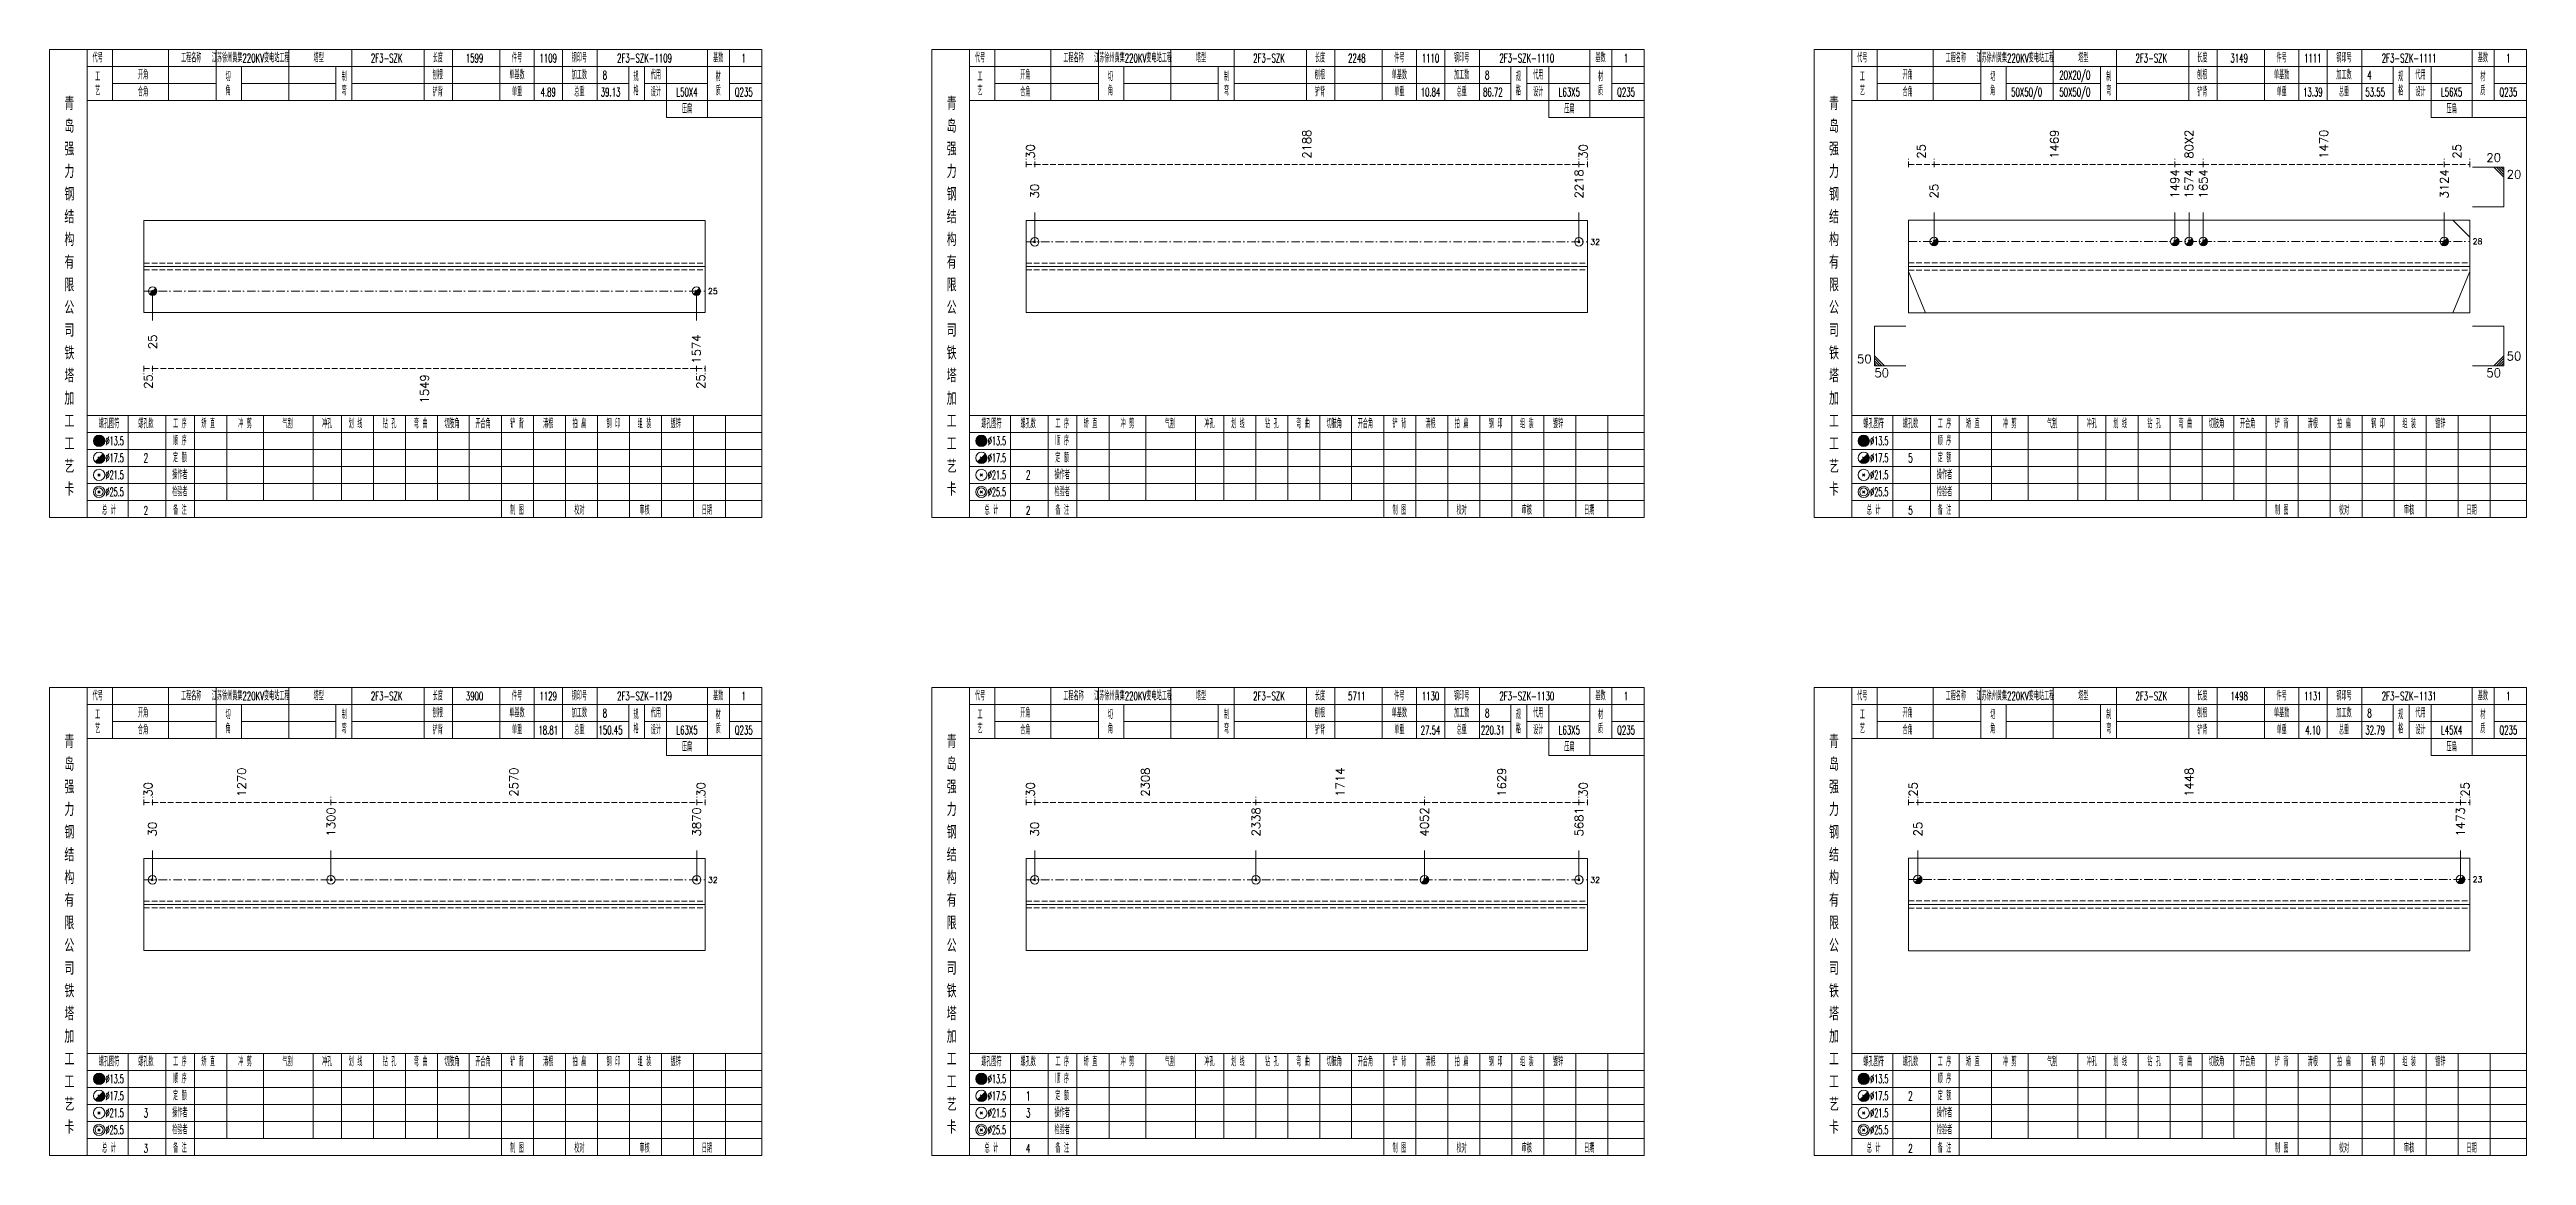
# Model space of a CAD drawing. Extents: x 0 to 4623, y -1159 to 4890.
# Drawn here: x 2814 to 3689, y -934 to -544 of the extents above; entities that cross this region are included whole.
import ezdxf
from ezdxf.enums import TextEntityAlignment as Align

# ---------------------------------------------------------------- set-up
doc = ezdxf.new("R2010")
doc.units = 0
doc.header["$MEASUREMENT"] = 0
doc.linetypes.add('一点画线', pattern=[5.2, 3, -1, 0.2, -1])
doc.linetypes.add('虚线', pattern=[2.75, 2, -0.75])
doc.layers.get('0').update_dxf_attribs({"linetype": 'CONTINUOUS', "lineweight": 25})
for name, color, linetype, lineweight in [('1', 7, 'CONTINUOUS', 25), ('4', 7, 'CONTINUOUS', 25), ('5', 7, 'CONTINUOUS', 25)]:
    doc.layers.add(name, color=color, linetype=linetype, lineweight=lineweight)
doc.styles.get("Standard").update_dxf_attribs({"font": 'simplex.shx', "width": 0.7, "height": 3, "bigfont": 'gbhzfs.shx'})

msp = doc.modelspace()

# ---------------------------------------------------------------- texts
at = {"color": 8, "linetype": 'Continuous', "lineweight": 9}
for s, p in [('2188', (3258.159, -582.011)), ('1469', (3522.002, -582.011)), ('80X2', (3569.528, -582.011)), ('1470', (3617.085, -582.011)), ('30', (3160.609, -582.011)), ('30', (3355.709, -582.011)), ('25', (3475.009, -582.011)), ('25', (3664.109, -582.011)), ('30', (2849.209, -807.011)), ('1270', (2882.226, -807.011)), ('2570', (2978.276, -807.011)), ('30', (3044.309, -807.011)), ('30', (3160.609, -807.011)), ('2308', (3201.159, -807.011)), ('1714', (3269.936, -807.011)), ('1629', (3326.936, -807.011)), ('30', (3355.709, -807.011)), ('25', (3472.162, -807.011)), ('1448', (3569.559, -807.011)), ('25', (3666.956, -807.011))]:
    msp.add_text(s, height=3, rotation=90, dxfattribs=at).set_placement(p, align=Align.MIDDLE_LEFT)
at = {"color": 7, "linetype": 'Continuous', "lineweight": 13}
for s, p in [('20', (3679.609, -584.011)), ('50', (3457.509, -655.011))]:
    msp.add_text(s, height=3, dxfattribs=at).set_placement(p, align=Align.BOTTOM_RIGHT)
for s, p in [('30', (3162.109, -596.011)), ('2218', (3354.209, -596.011)), ('25', (3479.509, -596.011)), ('1494', (3564.495, -596.011)), ('1574', (3569.528, -596.011)), ('1654', (3574.561, -596.011)), ('3124', (3659.609, -596.011)), ('1300', (2913.743, -821.011)), ('3870', (3042.809, -821.011)), ('2338', (3240.209, -821.011)), ('4052', (3299.663, -821.011)), ('5681', (3354.209, -821.011)), ('1473', (3665.303, -821.011)), ('30', (2850.709, -821.011)), ('30', (3162.109, -821.011)), ('25', (3473.815, -821.011))]:
    msp.add_text(s, height=3, rotation=90, dxfattribs=at).set_placement(p, align=Align.MIDDLE_LEFT)
for s, p in [('20', (3681.609, -586.011)), ('50', (3458.509, -656.011))]:
    msp.add_text(s, height=3, dxfattribs=at).set_placement(p, align=Align.TOP_LEFT)
for s, p in [('32', (3358.209, -611.32)), ('28', (3669.609, -611.172)), ('25', (3046.809, -628.711)), ('32', (3046.809, -836.32)), ('32', (3358.209, -836.32)), ('23', (3669.609, -836.178))]:
    msp.add_text(s, height=2, dxfattribs=at).set_placement(p, align=Align.MIDDLE_LEFT)
msp.add_text('50', height=3, dxfattribs=at).set_placement((3681.609, -654.011), align=Align.BOTTOM_LEFT)
at = {"color": 8, "linetype": 'Continuous', "lineweight": 9}
for s, p in [('25', (2849.258, -658.011)), ('1549', (2946.759, -658.011)), ('25', (3044.261, -658.011))]:
    msp.add_text(s, height=3, rotation=90, dxfattribs=at).set_placement(p, align=Align.MIDDLE_RIGHT)
at = {"color": 7, "linetype": 'Continuous', "lineweight": 13}
msp.add_text('50', height=3, dxfattribs=at).set_placement((3679.609, -656.011), align=Align.TOP_RIGHT)
at = {"layer": '1', "color": 7, "linetype": 'Continuous', "lineweight": 13}
for s, p in [('25', (2850.807, -644.011)), ('1574', (3042.712, -644.011))]:
    msp.add_text(s, height=3, rotation=90, dxfattribs=at).set_placement(p, align=Align.MIDDLE_RIGHT)
at = {"layer": '4', "color": 1, "linetype": 'Continuous', "lineweight": 13}
for s, height, width, p in [('代号', 3, 0.6, (2831.409, -546.511)), ('开角', 3, 0.6, (2847.409, -552.511)), ('工程名称', 3, 0.6, (2864.409, -546.511)), ('江苏徐州黄集220KV变电站工程', 3, 0.6, (2885.409, -546.511)), ('塔型', 3, 0.6, (2909.409, -546.511)), ('2F3-SZK', 3, 0.6, (2933.409, -546.511)), ('刨根', 3, 0.6, (2951.409, -552.511)), ('长度', 3, 0.6, (2951.409, -546.511)), ('1599', 3, 0.6, (2964.409, -546.511)), ('单基数', 3, 0.6, (2979.409, -552.511)), ('件号', 3, 0.6, (2979.409, -546.511)), ('1109', 3, 0.6, (2990.409, -546.511)), ('加工数', 3, 0.6, (3001.409, -552.511)), ('钢印号', 3, 0.6, (3001.409, -546.511)), ('2F3-SZK-1109', 3, 0.6, (3024.409, -546.511)), ('代用', 3, 0.6, (3028.409, -552.511)), ('基数', 3, 0.6, (3050.409, -546.511)), ('1', 3, 0.6, (3059.409, -546.511)), ('代号', 3, 0.6, (3142.809, -546.511)), ('开角', 3, 0.6, (3158.809, -552.511)), ('工程名称', 3, 0.6, (3175.809, -546.511)), ('江苏徐州黄集220KV变电站工程', 3, 0.6, (3196.809, -546.511)), ('塔型', 3, 0.6, (3220.809, -546.511)), ('2F3-SZK', 3, 0.6, (3244.809, -546.511)), ('刨根', 3, 0.6, (3262.809, -552.511)), ('长度', 3, 0.6, (3262.809, -546.511)), ('2248', 3, 0.6, (3275.809, -546.511)), ('单基数', 3, 0.6, (3290.809, -552.511)), ('件号', 3, 0.6, (3290.809, -546.511)), ('1110', 3, 0.6, (3301.809, -546.511)), ('加工数', 3, 0.6, (3312.809, -552.511)), ('钢印号', 3, 0.6, (3312.809, -546.511)), ('2F3-SZK-1110', 3, 0.6, (3335.809, -546.511)), ('代用', 3, 0.6, (3339.809, -552.511)), ('基数', 3, 0.6, (3361.809, -546.511)), ('1', 3, 0.6, (3370.809, -546.511)), ('代号', 3, 0.6, (3454.209, -546.511)), ('开角', 3, 0.6, (3470.209, -552.511)), ('工程名称', 3, 0.6, (3487.209, -546.511)), ('江苏徐州黄集220KV变电站工程', 3, 0.6, (3508.209, -546.511)), ('20X20/0', 3, 0.6, (3529.209, -552.511)), ('塔型', 3, 0.6, (3532.209, -546.511)), ('2F3-SZK', 3, 0.6, (3556.209, -546.511)), ('刨根', 3, 0.6, (3574.209, -552.511)), ('长度', 3, 0.6, (3574.209, -546.511)), ('3149', 3, 0.6, (3587.209, -546.511)), ('单基数', 3, 0.6, (3602.209, -552.511)), ('件号', 3, 0.6, (3602.209, -546.511)), ('1111', 3, 0.6, (3613.209, -546.511)), ('加工数', 3, 0.6, (3624.209, -552.511)), ('钢印号', 3, 0.6, (3624.209, -546.511)), ('2F3-SZK-1111', 3, 0.6, (3647.209, -546.511)), ('代用', 3, 0.6, (3651.209, -552.511)), ('基数', 3, 0.6, (3673.209, -546.511)), ('1', 3, 0.6, (3682.209, -546.511)), ('工', 3, 0.6, (2831.409, -553.111)), ('艺', 3, 0.6, (2831.409, -558.111)), ('合角', 3, 0.6, (2847.409, -558.511)), ('切', 3, 0.6, (2877.409, -553.111)), ('角', 3, 0.6, (2877.409, -558.111)), ('制', 3, 0.6, (2918.409, -553.111)), ('弯', 3, 0.6, (2918.409, -558.111)), ('铲背', 3, 0.6, (2951.409, -558.511)), ('单重', 3, 0.6, (2979.409, -558.511)), ('4.89', 3, 0.6, (2990.409, -558.511)), ('总重', 3, 0.6, (3001.409, -558.511)), ('39.13', 3, 0.6, (3012.409, -558.511)), ('8', 3, 0.6, (3010.409, -552.511)), ('格', 3, 0.6, (3021.409, -558.111)), ('规', 3, 0.6, (3021.409, -553.111)), ('设计', 3, 0.6, (3028.409, -558.511)), ('L50X4', 3, 0.6, (3039.409, -558.511)), ('材', 3, 0.6, (3050.409, -553.111)), ('质', 3, 0.6, (3050.409, -558.111)), ('Q235', 3, 0.6, (3059.409, -558.511)), ('工', 3, 0.6, (3142.809, -553.111)), ('艺', 3, 0.6, (3142.809, -558.111)), ('合角', 3, 0.6, (3158.809, -558.511)), ('切', 3, 0.6, (3188.809, -553.111)), ('角', 3, 0.6, (3188.809, -558.111)), ('制', 3, 0.6, (3229.809, -553.111)), ('弯', 3, 0.6, (3229.809, -558.111)), ('铲背', 3, 0.6, (3262.809, -558.511)), ('单重', 3, 0.6, (3290.809, -558.511)), ('10.84', 3, 0.6, (3301.809, -558.511)), ('总重', 3, 0.6, (3312.809, -558.511)), ('86.72', 3, 0.6, (3323.809, -558.511)), ('8', 3, 0.6, (3321.809, -552.511)), ('格', 3, 0.6, (3332.809, -558.111)), ('规', 3, 0.6, (3332.809, -553.111)), ('设计', 3, 0.6, (3339.809, -558.511)), ('L63X5', 3, 0.6, (3350.809, -558.511)), ('材', 3, 0.6, (3361.809, -553.111)), ('质', 3, 0.6, (3361.809, -558.111)), ('Q235', 3, 0.6, (3370.809, -558.511)), ('工', 3, 0.6, (3454.209, -553.111)), ('艺', 3, 0.6, (3454.209, -558.111)), ('合角', 3, 0.6, (3470.209, -558.511)), ('切', 3, 0.6, (3500.209, -553.111)), ('角', 3, 0.6, (3500.209, -558.111)), ('50X50/0', 3, 0.6, (3512.209, -558.511)), ('50X50/0', 3, 0.6, (3529.209, -558.511)), ('制', 3, 0.6, (3541.209, -553.111)), ('弯', 3, 0.6, (3541.209, -558.111)), ('铲背', 3, 0.6, (3574.209, -558.511)), ('单重', 3, 0.6, (3602.209, -558.511)), ('13.39', 3, 0.6, (3613.209, -558.511)), ('总重', 3, 0.6, (3624.209, -558.511)), ('53.55', 3, 0.6, (3635.209, -558.511)), ('4', 3, 0.6, (3633.209, -552.511)), ('格', 3, 0.6, (3644.209, -558.111)), ('规', 3, 0.6, (3644.209, -553.111)), ('设计', 3, 0.6, (3651.209, -558.511)), ('L56X5', 3, 0.6, (3662.209, -558.511)), ('材', 3, 0.6, (3673.209, -553.111)), ('质', 3, 0.6, (3673.209, -558.111)), ('Q235', 3, 0.6, (3682.209, -558.511)), ('青', 4.6, 0.8, (2821.409, -562.511)), ('岛', 4.6, 0.8, (2821.409, -570.511)), ('压扁', 3, 0.6, (3039.409, -564.511)), ('青', 4.6, 0.8, (3132.809, -562.511)), ('岛', 4.6, 0.8, (3132.809, -570.511)), ('压扁', 3, 0.6, (3350.809, -564.511)), ('青', 4.6, 0.8, (3444.209, -562.511)), ('岛', 4.6, 0.8, (3444.209, -570.511)), ('压扁', 3, 0.6, (3662.209, -564.511)), ('强', 4.6, 0.8, (2821.409, -578.511)), ('强', 4.6, 0.8, (3132.809, -578.511)), ('强', 4.6, 0.8, (3444.209, -578.511)), ('力', 4.6, 0.8, (2821.409, -586.511)), ('力', 4.6, 0.8, (3132.809, -586.511)), ('力', 4.6, 0.8, (3444.209, -586.511)), ('钢', 4.6, 0.8, (2821.409, -594.511)), ('钢', 4.6, 0.8, (3132.809, -594.511)), ('钢', 4.6, 0.8, (3444.209, -594.511)), ('结', 4.6, 0.8, (2821.409, -602.511)), ('结', 4.6, 0.8, (3132.809, -602.511)), ('结', 4.6, 0.8, (3444.209, -602.511)), ('构', 4.6, 0.8, (2821.409, -610.511)), ('构', 4.6, 0.8, (3132.809, -610.511)), ('构', 4.6, 0.8, (3444.209, -610.511)), ('有', 4.6, 0.8, (2821.409, -618.511)), ('有', 4.6, 0.8, (3132.809, -618.511)), ('有', 4.6, 0.8, (3444.209, -618.511)), ('限', 4.6, 0.8, (2821.409, -626.511)), ('限', 4.6, 0.8, (3132.809, -626.511)), ('限', 4.6, 0.8, (3444.209, -626.511)), ('公', 4.6, 0.8, (2821.409, -634.511)), ('公', 4.6, 0.8, (3132.809, -634.511)), ('公', 4.6, 0.8, (3444.209, -634.511)), ('司', 4.6, 0.8, (2821.409, -642.511)), ('司', 4.6, 0.8, (3132.809, -642.511)), ('司', 4.6, 0.8, (3444.209, -642.511)), ('铁', 4.6, 0.8, (2821.409, -650.511)), ('铁', 4.6, 0.8, (3132.809, -650.511)), ('铁', 4.6, 0.8, (3444.209, -650.511)), ('加', 4.6, 0.8, (2821.409, -666.511)), ('塔', 4.6, 0.8, (2821.409, -658.511)), ('加', 4.6, 0.8, (3132.809, -666.511)), ('塔', 4.6, 0.8, (3132.809, -658.511)), ('加', 4.6, 0.8, (3444.209, -666.511)), ('塔', 4.6, 0.8, (3444.209, -658.511)), ('工', 4.6, 0.8, (2821.409, -674.511)), ('工', 4.6, 0.8, (3132.809, -674.511)), ('工', 4.6, 0.8, (3444.209, -674.511)), ('工', 4.6, 0.8, (2821.409, -682.511)), ('螺孔图符', 3, 0.6, (2835.409, -675.511)), ('%%C13.5', 3, 0.5, (2837.409, -681.511)), ('螺孔数', 3, 0.6, (2848.409, -675.511)), ('顺 序', 3, 0.6, (2860.409, -681.511)), ('工 序', 3, 0.6, (2860.409, -675.511)), ('矫 直', 3, 0.6, (2870.409, -675.511)), ('冲 剪', 3, 0.6, (2883.409, -675.511)), ('气割', 3, 0.6, (2898.409, -675.511)), ('冲孔', 3, 0.6, (2912.409, -675.511)), ('划 线', 3, 0.6, (2922.409, -675.511)), ('钻 孔', 3, 0.6, (2934.409, -675.511)), ('弯 曲', 3, 0.6, (2945.409, -675.511)), ('切肢角', 3, 0.6, (2956.409, -675.511)), ('开合角', 3, 0.6, (2967.409, -675.511)), ('铲 背', 3, 0.6, (2979.409, -675.511)), ('清根', 3, 0.6, (2990.409, -675.511)), ('拍 扁', 3, 0.6, (3001.409, -675.511)), ('钢 印', 3, 0.6, (3013.409, -675.511)), ('组 装', 3, 0.6, (3024.409, -675.511)), ('镀锌', 3, 0.6, (3035.409, -675.511)), ('工', 4.6, 0.8, (3132.809, -682.511)), ('螺孔图符', 3, 0.6, (3146.809, -675.511)), ('%%C13.5', 3, 0.5, (3148.809, -681.511)), ('螺孔数', 3, 0.6, (3159.809, -675.511)), ('顺 序', 3, 0.6, (3171.809, -681.511)), ('工 序', 3, 0.6, (3171.809, -675.511)), ('矫 直', 3, 0.6, (3181.809, -675.511)), ('冲 剪', 3, 0.6, (3194.809, -675.511)), ('气割', 3, 0.6, (3209.809, -675.511)), ('冲孔', 3, 0.6, (3223.809, -675.511)), ('划 线', 3, 0.6, (3233.809, -675.511)), ('钻 孔', 3, 0.6, (3245.809, -675.511)), ('弯 曲', 3, 0.6, (3256.809, -675.511)), ('切肢角', 3, 0.6, (3267.809, -675.511)), ('开合角', 3, 0.6, (3278.809, -675.511)), ('铲 背', 3, 0.6, (3290.809, -675.511)), ('清根', 3, 0.6, (3301.809, -675.511)), ('拍 扁', 3, 0.6, (3312.809, -675.511)), ('钢 印', 3, 0.6, (3324.809, -675.511)), ('组 装', 3, 0.6, (3335.809, -675.511)), ('镀锌', 3, 0.6, (3346.809, -675.511)), ('工', 4.6, 0.8, (3444.209, -682.511)), ('螺孔图符', 3, 0.6, (3458.209, -675.511)), ('%%C13.5', 3, 0.5, (3460.209, -681.511)), ('螺孔数', 3, 0.6, (3471.209, -675.511)), ('顺 序', 3, 0.6, (3483.209, -681.511)), ('工 序', 3, 0.6, (3483.209, -675.511)), ('矫 直', 3, 0.6, (3493.209, -675.511)), ('冲 剪', 3, 0.6, (3506.209, -675.511)), ('气割', 3, 0.6, (3521.209, -675.511)), ('冲孔', 3, 0.6, (3535.209, -675.511)), ('划 线', 3, 0.6, (3545.209, -675.511)), ('钻 孔', 3, 0.6, (3557.209, -675.511)), ('弯 曲', 3, 0.6, (3568.209, -675.511)), ('切肢角', 3, 0.6, (3579.209, -675.511)), ('开合角', 3, 0.6, (3590.209, -675.511)), ('铲 背', 3, 0.6, (3602.209, -675.511)), ('清根', 3, 0.6, (3613.209, -675.511)), ('拍 扁', 3, 0.6, (3624.209, -675.511)), ('钢 印', 3, 0.6, (3636.209, -675.511)), ('组 装', 3, 0.6, (3647.209, -675.511)), ('镀锌', 3, 0.6, (3658.209, -675.511)), ('艺', 4.6, 0.8, (2821.409, -690.511)), ('%%C17.5', 3, 0.5, (2837.409, -687.511)), ('2', 3.2, 0.6, (2848.409, -687.511)), ('定 额', 3, 0.6, (2860.409, -687.511)), ('艺', 4.6, 0.8, (3132.809, -690.511)), ('%%C17.5', 3, 0.5, (3148.809, -687.511)), ('定 额', 3, 0.6, (3171.809, -687.511)), ('艺', 4.6, 0.8, (3444.209, -690.511)), ('%%C17.5', 3, 0.5, (3460.209, -687.511)), ('5', 3.2, 0.6, (3471.209, -687.511)), ('定 额', 3, 0.6, (3483.209, -687.511)), ('卡', 4.6, 0.8, (2821.409, -698.511)), ('%%C21.5', 3, 0.5, (2837.409, -693.511)), ('%%C25.5', 3, 0.5, (2837.409, -699.511)), ('检验者', 3, 0.6, (2860.409, -699.511)), ('操作者', 3, 0.6, (2860.409, -693.511)), ('卡', 4.6, 0.8, (3132.809, -698.511)), ('%%C21.5', 3, 0.5, (3148.809, -693.511)), ('%%C25.5', 3, 0.5, (3148.809, -699.511)), ('2', 3.2, 0.6, (3159.809, -693.511)), ('检验者', 3, 0.6, (3171.809, -699.511)), ('操作者', 3, 0.6, (3171.809, -693.511)), ('卡', 4.6, 0.8, (3444.209, -698.511)), ('%%C21.5', 3, 0.5, (3460.209, -693.511)), ('%%C25.5', 3, 0.5, (3460.209, -699.511)), ('检验者', 3, 0.6, (3483.209, -699.511)), ('操作者', 3, 0.6, (3483.209, -693.511)), ('总 计', 3, 0.6, (2835.409, -706.011)), ('2', 3, 0.6, (2848.409, -706.011)), ('备 注', 3, 0.6, (2860.409, -706.011)), ('制 图', 3, 0.6, (2979.409, -706.011)), ('校对', 3, 0.6, (3001.409, -706.011)), ('审核', 3, 0.6, (3024.409, -706.011)), ('日期', 3, 0.6, (3046.409, -706.011)), ('总 计', 3, 0.6, (3146.809, -706.011)), ('2', 3, 0.6, (3159.809, -706.011)), ('备 注', 3, 0.6, (3171.809, -706.011)), ('制 图', 3, 0.6, (3290.809, -706.011)), ('校对', 3, 0.6, (3312.809, -706.011)), ('审核', 3, 0.6, (3335.809, -706.011)), ('日期', 3, 0.6, (3357.809, -706.011)), ('总 计', 3, 0.6, (3458.209, -706.011)), ('5', 3, 0.6, (3471.209, -706.011)), ('备 注', 3, 0.6, (3483.209, -706.011)), ('制 图', 3, 0.6, (3602.209, -706.011)), ('校对', 3, 0.6, (3624.209, -706.011)), ('审核', 3, 0.6, (3647.209, -706.011)), ('日期', 3, 0.6, (3669.209, -706.011)), ('代号', 3, 0.6, (2831.409, -771.511)), ('工', 3, 0.6, (2831.409, -778.111)), ('开角', 3, 0.6, (2847.409, -777.511)), ('工程名称', 3, 0.6, (2864.409, -771.511)), ('江苏徐州黄集220KV变电站工程', 3, 0.6, (2885.409, -771.511)), ('切', 3, 0.6, (2877.409, -778.111)), ('塔型', 3, 0.6, (2909.409, -771.511)), ('制', 3, 0.6, (2918.409, -778.111)), ('2F3-SZK', 3, 0.6, (2933.409, -771.511)), ('刨根', 3, 0.6, (2951.409, -777.511)), ('长度', 3, 0.6, (2951.409, -771.511)), ('3900', 3, 0.6, (2964.409, -771.511)), ('单基数', 3, 0.6, (2979.409, -777.511)), ('件号', 3, 0.6, (2979.409, -771.511)), ('1129', 3, 0.6, (2990.409, -771.511)), ('加工数', 3, 0.6, (3001.409, -777.511)), ('钢印号', 3, 0.6, (3001.409, -771.511)), ('8', 3, 0.6, (3010.409, -777.511)), ('2F3-SZK-1129', 3, 0.6, (3024.409, -771.511)), ('规', 3, 0.6, (3021.409, -778.111)), ('代用', 3, 0.6, (3028.409, -777.511)), ('基数', 3, 0.6, (3050.409, -771.511)), ('材', 3, 0.6, (3050.409, -778.111)), ('1', 3, 0.6, (3059.409, -771.511)), ('代号', 3, 0.6, (3142.809, -771.511)), ('工', 3, 0.6, (3142.809, -778.111)), ('开角', 3, 0.6, (3158.809, -777.511)), ('工程名称', 3, 0.6, (3175.809, -771.511)), ('江苏徐州黄集220KV变电站工程', 3, 0.6, (3196.809, -771.511)), ('切', 3, 0.6, (3188.809, -778.111)), ('塔型', 3, 0.6, (3220.809, -771.511)), ('制', 3, 0.6, (3229.809, -778.111)), ('2F3-SZK', 3, 0.6, (3244.809, -771.511)), ('刨根', 3, 0.6, (3262.809, -777.511)), ('长度', 3, 0.6, (3262.809, -771.511)), ('5711', 3, 0.6, (3275.809, -771.511)), ('单基数', 3, 0.6, (3290.809, -777.511)), ('件号', 3, 0.6, (3290.809, -771.511)), ('1130', 3, 0.6, (3301.809, -771.511)), ('加工数', 3, 0.6, (3312.809, -777.511)), ('钢印号', 3, 0.6, (3312.809, -771.511)), ('8', 3, 0.6, (3321.809, -777.511)), ('2F3-SZK-1130', 3, 0.6, (3335.809, -771.511)), ('规', 3, 0.6, (3332.809, -778.111)), ('代用', 3, 0.6, (3339.809, -777.511)), ('基数', 3, 0.6, (3361.809, -771.511)), ('材', 3, 0.6, (3361.809, -778.111)), ('1', 3, 0.6, (3370.809, -771.511)), ('代号', 3, 0.6, (3454.209, -771.511)), ('工', 3, 0.6, (3454.209, -778.111)), ('开角', 3, 0.6, (3470.209, -777.511)), ('工程名称', 3, 0.6, (3487.209, -771.511)), ('江苏徐州黄集220KV变电站工程', 3, 0.6, (3508.209, -771.511)), ('切', 3, 0.6, (3500.209, -778.111)), ('塔型', 3, 0.6, (3532.209, -771.511)), ('制', 3, 0.6, (3541.209, -778.111)), ('2F3-SZK', 3, 0.6, (3556.209, -771.511)), ('刨根', 3, 0.6, (3574.209, -777.511)), ('长度', 3, 0.6, (3574.209, -771.511)), ('1498', 3, 0.6, (3587.209, -771.511)), ('单基数', 3, 0.6, (3602.209, -777.511)), ('件号', 3, 0.6, (3602.209, -771.511)), ('1131', 3, 0.6, (3613.209, -771.511)), ('加工数', 3, 0.6, (3624.209, -777.511)), ('钢印号', 3, 0.6, (3624.209, -771.511)), ('8', 3, 0.6, (3633.209, -777.511)), ('2F3-SZK-1131', 3, 0.6, (3647.209, -771.511)), ('规', 3, 0.6, (3644.209, -778.111)), ('代用', 3, 0.6, (3651.209, -777.511)), ('基数', 3, 0.6, (3673.209, -771.511)), ('材', 3, 0.6, (3673.209, -778.111)), ('1', 3, 0.6, (3682.209, -771.511)), ('青', 4.6, 0.8, (2821.409, -787.511)), ('艺', 3, 0.6, (2831.409, -783.111)), ('合角', 3, 0.6, (2847.409, -783.511)), ('角', 3, 0.6, (2877.409, -783.111)), ('弯', 3, 0.6, (2918.409, -783.111)), ('铲背', 3, 0.6, (2951.409, -783.511)), ('单重', 3, 0.6, (2979.409, -783.511)), ('18.81', 3, 0.6, (2990.409, -783.511)), ('总重', 3, 0.6, (3001.409, -783.511)), ('150.45', 3, 0.6, (3012.409, -783.511)), ('格', 3, 0.6, (3021.409, -783.111)), ('设计', 3, 0.6, (3028.409, -783.511)), ('L63X5', 3, 0.6, (3039.409, -783.511)), ('质', 3, 0.6, (3050.409, -783.111)), ('Q235', 3, 0.6, (3059.409, -783.511)), ('青', 4.6, 0.8, (3132.809, -787.511)), ('艺', 3, 0.6, (3142.809, -783.111)), ('合角', 3, 0.6, (3158.809, -783.511)), ('角', 3, 0.6, (3188.809, -783.111)), ('弯', 3, 0.6, (3229.809, -783.111)), ('铲背', 3, 0.6, (3262.809, -783.511)), ('单重', 3, 0.6, (3290.809, -783.511)), ('27.54', 3, 0.6, (3301.809, -783.511)), ('总重', 3, 0.6, (3312.809, -783.511)), ('220.31', 3, 0.6, (3323.809, -783.511)), ('格', 3, 0.6, (3332.809, -783.111)), ('设计', 3, 0.6, (3339.809, -783.511)), ('L63X5', 3, 0.6, (3350.809, -783.511)), ('质', 3, 0.6, (3361.809, -783.111)), ('Q235', 3, 0.6, (3370.809, -783.511)), ('青', 4.6, 0.8, (3444.209, -787.511)), ('艺', 3, 0.6, (3454.209, -783.111)), ('合角', 3, 0.6, (3470.209, -783.511)), ('角', 3, 0.6, (3500.209, -783.111)), ('弯', 3, 0.6, (3541.209, -783.111)), ('铲背', 3, 0.6, (3574.209, -783.511)), ('单重', 3, 0.6, (3602.209, -783.511)), ('4.10', 3, 0.6, (3613.209, -783.511)), ('总重', 3, 0.6, (3624.209, -783.511)), ('32.79', 3, 0.6, (3635.209, -783.511)), ('格', 3, 0.6, (3644.209, -783.111)), ('设计', 3, 0.6, (3651.209, -783.511)), ('L45X4', 3, 0.6, (3662.209, -783.511)), ('质', 3, 0.6, (3673.209, -783.111)), ('Q235', 3, 0.6, (3682.209, -783.511)), ('岛', 4.6, 0.8, (2821.409, -795.511)), ('压扁', 3, 0.6, (3039.409, -789.511)), ('岛', 4.6, 0.8, (3132.809, -795.511)), ('压扁', 3, 0.6, (3350.809, -789.511)), ('岛', 4.6, 0.8, (3444.209, -795.511)), ('压扁', 3, 0.6, (3662.209, -789.511)), ('强', 4.6, 0.8, (2821.409, -803.511)), ('强', 4.6, 0.8, (3132.809, -803.511)), ('强', 4.6, 0.8, (3444.209, -803.511)), ('力', 4.6, 0.8, (2821.409, -811.511)), ('力', 4.6, 0.8, (3132.809, -811.511)), ('力', 4.6, 0.8, (3444.209, -811.511)), ('钢', 4.6, 0.8, (2821.409, -819.511)), ('钢', 4.6, 0.8, (3132.809, -819.511)), ('钢', 4.6, 0.8, (3444.209, -819.511)), ('结', 4.6, 0.8, (2821.409, -827.511)), ('结', 4.6, 0.8, (3132.809, -827.511)), ('结', 4.6, 0.8, (3444.209, -827.511)), ('构', 4.6, 0.8, (2821.409, -835.511)), ('构', 4.6, 0.8, (3132.809, -835.511)), ('构', 4.6, 0.8, (3444.209, -835.511)), ('有', 4.6, 0.8, (2821.409, -843.511)), ('有', 4.6, 0.8, (3132.809, -843.511)), ('有', 4.6, 0.8, (3444.209, -843.511)), ('限', 4.6, 0.8, (2821.409, -851.511)), ('限', 4.6, 0.8, (3132.809, -851.511)), ('限', 4.6, 0.8, (3444.209, -851.511)), ('公', 4.6, 0.8, (2821.409, -859.511)), ('司', 4.6, 0.8, (2821.409, -867.511)), ('公', 4.6, 0.8, (3132.809, -859.511)), ('司', 4.6, 0.8, (3132.809, -867.511)), ('公', 4.6, 0.8, (3444.209, -859.511)), ('司', 4.6, 0.8, (3444.209, -867.511)), ('铁', 4.6, 0.8, (2821.409, -875.511)), ('铁', 4.6, 0.8, (3132.809, -875.511)), ('铁', 4.6, 0.8, (3444.209, -875.511)), ('塔', 4.6, 0.8, (2821.409, -883.511)), ('塔', 4.6, 0.8, (3132.809, -883.511)), ('塔', 4.6, 0.8, (3444.209, -883.511)), ('加', 4.6, 0.8, (2821.409, -891.511)), ('加', 4.6, 0.8, (3132.809, -891.511)), ('加', 4.6, 0.8, (3444.209, -891.511)), ('工', 4.6, 0.8, (2821.409, -899.511)), ('螺孔图符', 3, 0.6, (2835.409, -900.511)), ('螺孔数', 3, 0.6, (2848.409, -900.511)), ('工 序', 3, 0.6, (2860.409, -900.511)), ('矫 直', 3, 0.6, (2870.409, -900.511)), ('冲 剪', 3, 0.6, (2883.409, -900.511)), ('气割', 3, 0.6, (2898.409, -900.511)), ('冲孔', 3, 0.6, (2912.409, -900.511)), ('划 线', 3, 0.6, (2922.409, -900.511)), ('钻 孔', 3, 0.6, (2934.409, -900.511)), ('弯 曲', 3, 0.6, (2945.409, -900.511)), ('切肢角', 3, 0.6, (2956.409, -900.511)), ('开合角', 3, 0.6, (2967.409, -900.511)), ('铲 背', 3, 0.6, (2979.409, -900.511)), ('清根', 3, 0.6, (2990.409, -900.511)), ('拍 扁', 3, 0.6, (3001.409, -900.511)), ('钢 印', 3, 0.6, (3013.409, -900.511)), ('组 装', 3, 0.6, (3024.409, -900.511)), ('镀锌', 3, 0.6, (3035.409, -900.511)), ('工', 4.6, 0.8, (3132.809, -899.511)), ('螺孔图符', 3, 0.6, (3146.809, -900.511)), ('螺孔数', 3, 0.6, (3159.809, -900.511)), ('工 序', 3, 0.6, (3171.809, -900.511)), ('矫 直', 3, 0.6, (3181.809, -900.511)), ('冲 剪', 3, 0.6, (3194.809, -900.511)), ('气割', 3, 0.6, (3209.809, -900.511)), ('冲孔', 3, 0.6, (3223.809, -900.511)), ('划 线', 3, 0.6, (3233.809, -900.511)), ('钻 孔', 3, 0.6, (3245.809, -900.511)), ('弯 曲', 3, 0.6, (3256.809, -900.511)), ('切肢角', 3, 0.6, (3267.809, -900.511)), ('开合角', 3, 0.6, (3278.809, -900.511)), ('铲 背', 3, 0.6, (3290.809, -900.511)), ('清根', 3, 0.6, (3301.809, -900.511)), ('拍 扁', 3, 0.6, (3312.809, -900.511)), ('钢 印', 3, 0.6, (3324.809, -900.511)), ('组 装', 3, 0.6, (3335.809, -900.511)), ('镀锌', 3, 0.6, (3346.809, -900.511)), ('工', 4.6, 0.8, (3444.209, -899.511)), ('螺孔图符', 3, 0.6, (3458.209, -900.511)), ('螺孔数', 3, 0.6, (3471.209, -900.511)), ('工 序', 3, 0.6, (3483.209, -900.511)), ('矫 直', 3, 0.6, (3493.209, -900.511)), ('冲 剪', 3, 0.6, (3506.209, -900.511)), ('气割', 3, 0.6, (3521.209, -900.511)), ('冲孔', 3, 0.6, (3535.209, -900.511)), ('划 线', 3, 0.6, (3545.209, -900.511)), ('钻 孔', 3, 0.6, (3557.209, -900.511)), ('弯 曲', 3, 0.6, (3568.209, -900.511)), ('切肢角', 3, 0.6, (3579.209, -900.511)), ('开合角', 3, 0.6, (3590.209, -900.511)), ('铲 背', 3, 0.6, (3602.209, -900.511)), ('清根', 3, 0.6, (3613.209, -900.511)), ('拍 扁', 3, 0.6, (3624.209, -900.511)), ('钢 印', 3, 0.6, (3636.209, -900.511)), ('组 装', 3, 0.6, (3647.209, -900.511)), ('镀锌', 3, 0.6, (3658.209, -900.511)), ('工', 4.6, 0.8, (2821.409, -907.511)), ('%%C13.5', 3, 0.5, (2837.409, -906.511)), ('顺 序', 3, 0.6, (2860.409, -906.511)), ('工', 4.6, 0.8, (3132.809, -907.511)), ('%%C13.5', 3, 0.5, (3148.809, -906.511)), ('顺 序', 3, 0.6, (3171.809, -906.511)), ('工', 4.6, 0.8, (3444.209, -907.511)), ('%%C13.5', 3, 0.5, (3460.209, -906.511)), ('顺 序', 3, 0.6, (3483.209, -906.511)), ('艺', 4.6, 0.8, (2821.409, -915.511)), ('%%C17.5', 3, 0.5, (2837.409, -912.511)), ('%%C21.5', 3, 0.5, (2837.409, -918.511)), ('3', 3.2, 0.6, (2848.409, -918.511)), ('操作者', 3, 0.6, (2860.409, -918.511)), ('定 额', 3, 0.6, (2860.409, -912.511)), ('艺', 4.6, 0.8, (3132.809, -915.511)), ('%%C17.5', 3, 0.5, (3148.809, -912.511)), ('%%C21.5', 3, 0.5, (3148.809, -918.511)), ('3', 3.2, 0.6, (3159.809, -918.511)), ('1', 3.2, 0.6, (3159.809, -912.511)), ('操作者', 3, 0.6, (3171.809, -918.511)), ('定 额', 3, 0.6, (3171.809, -912.511)), ('艺', 4.6, 0.8, (3444.209, -915.511)), ('%%C17.5', 3, 0.5, (3460.209, -912.511)), ('%%C21.5', 3, 0.5, (3460.209, -918.511)), ('2', 3.2, 0.6, (3471.209, -912.511)), ('操作者', 3, 0.6, (3483.209, -918.511)), ('定 额', 3, 0.6, (3483.209, -912.511)), ('卡', 4.6, 0.8, (2821.409, -923.511)), ('%%C25.5', 3, 0.5, (2837.409, -924.511)), ('检验者', 3, 0.6, (2860.409, -924.511)), ('卡', 4.6, 0.8, (3132.809, -923.511)), ('%%C25.5', 3, 0.5, (3148.809, -924.511)), ('检验者', 3, 0.6, (3171.809, -924.511)), ('卡', 4.6, 0.8, (3444.209, -923.511)), ('%%C25.5', 3, 0.5, (3460.209, -924.511)), ('检验者', 3, 0.6, (3483.209, -924.511)), ('总 计', 3, 0.6, (2835.409, -931.011)), ('3', 3, 0.6, (2848.409, -931.011)), ('备 注', 3, 0.6, (2860.409, -931.011)), ('制 图', 3, 0.6, (2979.409, -931.011)), ('校对', 3, 0.6, (3001.409, -931.011)), ('审核', 3, 0.6, (3024.409, -931.011)), ('日期', 3, 0.6, (3046.409, -931.011)), ('总 计', 3, 0.6, (3146.809, -931.011)), ('4', 3, 0.6, (3159.809, -931.011)), ('备 注', 3, 0.6, (3171.809, -931.011)), ('制 图', 3, 0.6, (3290.809, -931.011)), ('校对', 3, 0.6, (3312.809, -931.011)), ('审核', 3, 0.6, (3335.809, -931.011)), ('日期', 3, 0.6, (3357.809, -931.011)), ('总 计', 3, 0.6, (3458.209, -931.011)), ('2', 3, 0.6, (3471.209, -931.011)), ('备 注', 3, 0.6, (3483.209, -931.011)), ('制 图', 3, 0.6, (3602.209, -931.011)), ('校对', 3, 0.6, (3624.209, -931.011)), ('审核', 3, 0.6, (3647.209, -931.011)), ('日期', 3, 0.6, (3669.209, -931.011))]:
    msp.add_text(s, height=height, dxfattribs=dict(at, width=width)).set_placement(p, align=Align.MIDDLE_CENTER)

# ---------------------------------------------------------------- blocks, each defined once
blk = doc.blocks.new('孔21.5')
at = {"layer": '5', "color": 7, "linetype": 'Continuous', "lineweight": 13}
for p, q in [((-0.2, -0.2), (0.2, 0.2)), ((-0.2, 0.2), (0.2, -0.2))]:
    blk.add_line(p, q, dxfattribs=at)
blk.add_circle((0, 0), 1, dxfattribs=at)
blk = doc.blocks.new('孔17.5')
at = {"layer": '5', "color": 7, "linetype": 'Continuous', "lineweight": 13}
for p, q in [((-0.707, -0.707), (0.707, 0.707)), ((-0.2, 0.2), (0.2, -0.2))]:
    blk.add_line(p, q, dxfattribs=at)
blk.add_circle((0, 0), 1, dxfattribs=at)
for radius in [0.9, 0.8, 0.7, 0.6, 0.5, 0.4, 0.3, 0.2, 0.1]:
    blk.add_arc((0, 0), radius, 225, 45, dxfattribs=at)

# ---------------------------------------------------------------- linework, layer by layer
at = {"color": 8, "linetype": '虚线', "lineweight": 9}
for p, q in [((3159.109, -585.011), (3159.109, -582.011)), ((3159.109, -584.011), (3162.109, -584.011)), ((3162.109, -585.011), (3162.109, -582.011)), ((3162.109, -585.011), (3162.109, -582.011)), ((3162.109, -584.011), (3354.209, -584.011)), ((3354.209, -585.011), (3354.209, -582.011)), ((3354.209, -585.011), (3354.209, -582.011)), ((3354.209, -584.011), (3357.209, -584.011)), ((3357.209, -585.011), (3357.209, -582.011)), ((3470.509, -585.011), (3470.509, -582.011)), ((3470.509, -584.011), (3479.509, -584.011)), ((3479.509, -585.011), (3479.509, -582.011)), ((3479.509, -585.011), (3479.509, -582.011)), ((3479.509, -584.011), (3564.495, -584.011)), ((3564.495, -585.011), (3564.495, -582.011)), ((3564.495, -585.011), (3564.495, -582.011)), ((3564.495, -584.011), (3574.561, -584.011)), ((3574.561, -585.011), (3574.561, -582.011)), ((3574.561, -585.011), (3574.561, -582.011)), ((3574.561, -584.011), (3659.609, -584.011)), ((3659.609, -585.011), (3659.609, -582.011)), ((3659.609, -585.011), (3659.609, -582.011)), ((3659.609, -584.011), (3668.609, -584.011)), ((3668.609, -585.011), (3668.609, -582.011)), ((2847.709, -655.011), (2847.709, -658.011)), ((2850.807, -655.011), (2850.807, -658.011)), ((2850.807, -655.011), (2850.807, -658.011)), ((3042.712, -655.011), (3042.712, -658.011)), ((3042.712, -655.011), (3042.712, -658.011)), ((3045.809, -655.011), (3045.809, -658.011)), ((2847.709, -656.011), (2850.807, -656.011)), ((2850.807, -656.011), (3042.712, -656.011)), ((3042.712, -656.011), (3045.809, -656.011)), ((2847.709, -810.011), (2847.709, -807.011)), ((2847.709, -809.011), (2850.709, -809.011)), ((2850.709, -810.011), (2850.709, -807.011)), ((2850.709, -810.011), (2850.709, -807.011)), ((2850.709, -809.011), (2913.743, -809.011)), ((2913.743, -810.011), (2913.743, -807.011)), ((2913.743, -810.011), (2913.743, -807.011)), ((2913.743, -809.011), (3042.809, -809.011)), ((3042.809, -810.011), (3042.809, -807.011)), ((3042.809, -810.011), (3042.809, -807.011)), ((3042.809, -809.011), (3045.809, -809.011)), ((3045.809, -810.011), (3045.809, -807.011)), ((3159.109, -810.011), (3159.109, -807.011)), ((3159.109, -809.011), (3162.109, -809.011)), ((3162.109, -810.011), (3162.109, -807.011)), ((3162.109, -810.011), (3162.109, -807.011)), ((3162.109, -809.011), (3240.209, -809.011)), ((3240.209, -810.011), (3240.209, -807.011)), ((3240.209, -810.011), (3240.209, -807.011)), ((3240.209, -809.011), (3299.663, -809.011)), ((3299.663, -810.011), (3299.663, -807.011)), ((3299.663, -810.011), (3299.663, -807.011)), ((3299.663, -809.011), (3354.209, -809.011)), ((3354.209, -810.011), (3354.209, -807.011)), ((3354.209, -810.011), (3354.209, -807.011)), ((3354.209, -809.011), (3357.209, -809.011)), ((3357.209, -810.011), (3357.209, -807.011)), ((3470.509, -810.011), (3470.509, -807.011)), ((3470.509, -809.011), (3473.815, -809.011)), ((3473.815, -810.011), (3473.815, -807.011)), ((3473.815, -810.011), (3473.815, -807.011)), ((3473.815, -809.011), (3665.303, -809.011)), ((3665.303, -810.011), (3665.303, -807.011)), ((3665.303, -810.011), (3665.303, -807.011)), ((3665.303, -809.011), (3668.609, -809.011)), ((3668.609, -810.011), (3668.609, -807.011))]:
    msp.add_line(p, q, dxfattribs=at)
at = {"color": 7, "linetype": 'Continuous', "lineweight": 13}
for p, q in [((3680.609, -585.011), (3669.609, -585.011)), ((3677.109, -585.011), (3680.609, -588.511)), ((3677.984, -585.011), (3680.609, -587.636)), ((3678.859, -585.011), (3680.609, -586.761)), ((3679.734, -585.011), (3680.609, -585.886)), ((3680.609, -599.011), (3680.609, -585.011)), ((3162.109, -611.32), (3162.109, -601.011)), ((3354.209, -611.32), (3354.209, -601.011)), ((3479.509, -611.172), (3479.509, -601.011)), ((3564.495, -611.172), (3564.495, -601.011)), ((3569.528, -611.172), (3569.528, -601.011)), ((3574.561, -611.172), (3574.561, -601.011)), ((3659.609, -611.172), (3659.609, -601.011)), ((3680.609, -599.011), (3669.609, -599.011)), ((3668.609, -609.672), (3662.609, -603.672)), ((2850.807, -628.711), (2850.807, -639.011)), ((3042.712, -628.711), (3042.712, -639.011)), ((3470.509, -621.762), (3476.509, -636.35)), ((3668.609, -621.762), (3662.609, -636.35)), ((3458.509, -641.011), (3469.509, -641.011)), ((3458.509, -641.011), (3458.509, -655.011)), ((3680.609, -641.011), (3669.609, -641.011)), ((3680.609, -641.011), (3680.609, -655.011)), ((3462.009, -655.011), (3458.509, -651.511)), ((3461.134, -655.011), (3458.509, -652.386)), ((3460.259, -655.011), (3458.509, -653.261)), ((3459.384, -655.011), (3458.509, -654.136)), ((3458.509, -655.011), (3469.509, -655.011)), ((3680.609, -655.011), (3669.609, -655.011)), ((3677.109, -655.011), (3680.609, -651.511)), ((3677.984, -655.011), (3680.609, -652.386)), ((3678.859, -655.011), (3680.609, -653.261)), ((3679.734, -655.011), (3680.609, -654.136)), ((2850.709, -836.32), (2850.709, -826.011)), ((2913.743, -836.32), (2913.743, -826.011)), ((3042.809, -836.32), (3042.809, -826.011)), ((3162.109, -836.32), (3162.109, -826.011)), ((3240.209, -836.32), (3240.209, -826.011)), ((3299.663, -836.32), (3299.663, -826.011)), ((3354.209, -836.32), (3354.209, -826.011)), ((3473.815, -836.178), (3473.815, -826.011)), ((3665.303, -836.178), (3665.303, -826.011))]:
    msp.add_line(p, q, dxfattribs=at)
at = {"color": 7, "linetype": 'Continuous', "lineweight": 18}
for p, q in [((2847.709, -603.811), (2847.709, -636.211)), ((2847.709, -603.811), (3045.809, -603.811)), ((3045.809, -603.811), (3045.809, -636.211)), ((3159.109, -603.82), (3159.109, -636.201)), ((3159.109, -603.82), (3357.209, -603.82)), ((3357.209, -603.82), (3357.209, -636.201)), ((3470.509, -603.672), (3470.509, -636.35)), ((3470.509, -603.672), (3668.609, -603.672)), ((3668.609, -603.672), (3668.609, -636.35)), ((2847.709, -620.011), (3045.809, -620.011)), ((3159.109, -620.011), (3357.209, -620.011)), ((3470.509, -620.011), (3668.609, -620.011)), ((2847.709, -828.82), (2847.709, -861.201)), ((2847.709, -828.82), (3045.809, -828.82)), ((3045.809, -828.82), (3045.809, -861.201)), ((3159.109, -828.82), (3159.109, -861.201)), ((3159.109, -828.82), (3357.209, -828.82)), ((3357.209, -828.82), (3357.209, -861.201)), ((3470.509, -828.678), (3470.509, -861.344)), ((3470.509, -828.678), (3668.609, -828.678)), ((3668.609, -828.678), (3668.609, -861.344)), ((2847.709, -845.011), (3045.809, -845.011)), ((3159.109, -845.011), (3357.209, -845.011)), ((3470.509, -845.011), (3668.609, -845.011))]:
    msp.add_line(p, q, dxfattribs=at)
at = {"color": 3, "linetype": '一点画线', "lineweight": 13}
for p, q in [((3159.109, -611.32), (3357.209, -611.32)), ((3470.509, -611.172), (3668.609, -611.172)), ((2847.709, -628.711), (3045.809, -628.711)), ((2847.709, -836.32), (3045.809, -836.32)), ((3159.109, -836.32), (3357.209, -836.32)), ((3470.509, -836.178), (3668.609, -836.178))]:
    msp.add_line(p, q, dxfattribs=at)
at = {"color": 1, "linetype": '虚线', "lineweight": 18}
for p, q in [((2847.709, -618.811), (3045.809, -618.811)), ((3159.109, -618.82), (3357.209, -618.82)), ((3470.509, -618.672), (3668.609, -618.672)), ((2847.709, -621.211), (3045.809, -621.211)), ((3159.109, -621.201), (3357.209, -621.201)), ((3470.509, -621.35), (3668.609, -621.35)), ((2847.709, -843.82), (3045.809, -843.82)), ((2847.709, -846.201), (3045.809, -846.201)), ((3159.109, -843.82), (3357.209, -843.82)), ((3159.109, -846.201), (3357.209, -846.201)), ((3470.509, -843.678), (3668.609, -843.678)), ((3470.509, -846.344), (3668.609, -846.344))]:
    msp.add_line(p, q, dxfattribs=at)
at = {"layer": '1', "color": 7, "linetype": 'Continuous', "lineweight": 18}
for p, q in [((2847.709, -636.211), (3045.809, -636.211)), ((3159.109, -636.201), (3357.209, -636.201)), ((3470.509, -636.35), (3668.609, -636.35)), ((2847.709, -861.201), (3045.809, -861.201)), ((3159.109, -861.201), (3357.209, -861.201)), ((3470.509, -861.344), (3668.609, -861.344))]:
    msp.add_line(p, q, dxfattribs=at)
at = {"layer": '4', "color": 1, "linetype": 'Continuous', "lineweight": 18}
for p, q in [((2827.709, -708.511), (2827.709, -543.511)), ((2827.709, -549.511), (3065.809, -549.511)), ((2836.609, -561.511), (2836.609, -543.511)), ((2856.409, -561.511), (2856.409, -543.511)), ((2873.209, -561.511), (2873.209, -543.511)), ((2882.209, -561.511), (2882.209, -549.511)), ((2898.809, -561.511), (2898.809, -543.511)), ((2915.509, -561.511), (2915.509, -549.511)), ((2921.109, -561.511), (2921.109, -543.511)), ((2946.609, -561.511), (2946.609, -543.511)), ((2956.609, -561.511), (2956.609, -543.511)), ((2973.309, -561.511), (2973.309, -543.511)), ((2985.509, -561.511), (2985.509, -543.511)), ((2995.509, -561.511), (2995.509, -543.511)), ((3007.709, -561.511), (3007.709, -543.511)), ((3018.809, -561.511), (3018.809, -549.511)), ((3024.409, -561.511), (3024.409, -549.511)), ((3032.209, -567.511), (3032.209, -549.511)), ((3046.609, -567.511), (3046.609, -543.511)), ((3054.409, -561.511), (3054.409, -543.511)), ((3139.109, -708.511), (3139.109, -543.511)), ((3139.109, -549.511), (3377.209, -549.511)), ((3148.009, -561.511), (3148.009, -543.511)), ((3167.809, -561.511), (3167.809, -543.511)), ((3184.609, -561.511), (3184.609, -543.511)), ((3193.609, -561.511), (3193.609, -549.511)), ((3210.209, -561.511), (3210.209, -543.511)), ((3226.909, -561.511), (3226.909, -549.511)), ((3232.509, -561.511), (3232.509, -543.511)), ((3258.009, -561.511), (3258.009, -543.511)), ((3268.009, -561.511), (3268.009, -543.511)), ((3284.709, -561.511), (3284.709, -543.511)), ((3296.909, -561.511), (3296.909, -543.511)), ((3306.909, -561.511), (3306.909, -543.511)), ((3319.109, -561.511), (3319.109, -543.511)), ((3330.209, -561.511), (3330.209, -549.511)), ((3335.809, -561.511), (3335.809, -549.511)), ((3343.609, -567.511), (3343.609, -549.511)), ((3358.009, -567.511), (3358.009, -543.511)), ((3365.809, -561.511), (3365.809, -543.511)), ((3450.509, -708.511), (3450.509, -543.511)), ((3450.509, -549.511), (3688.609, -549.511)), ((3459.409, -561.511), (3459.409, -543.511)), ((3479.209, -561.511), (3479.209, -543.511)), ((3496.009, -561.511), (3496.009, -543.511)), ((3505.009, -561.511), (3505.009, -549.511)), ((3521.609, -561.511), (3521.609, -543.511)), ((3538.309, -561.511), (3538.309, -549.511)), ((3543.909, -561.511), (3543.909, -543.511)), ((3569.409, -561.511), (3569.409, -543.511)), ((3579.409, -561.511), (3579.409, -543.511)), ((3596.109, -561.511), (3596.109, -543.511)), ((3608.309, -561.511), (3608.309, -543.511)), ((3618.309, -561.511), (3618.309, -543.511)), ((3630.509, -561.511), (3630.509, -543.511)), ((3641.609, -561.511), (3641.609, -549.511)), ((3647.209, -561.511), (3647.209, -549.511)), ((3655.009, -567.511), (3655.009, -549.511)), ((3669.409, -567.511), (3669.409, -543.511)), ((3677.209, -561.511), (3677.209, -543.511)), ((2836.609, -555.511), (2873.209, -555.511)), ((2882.209, -555.511), (2915.509, -555.511)), ((2921.109, -555.511), (3018.809, -555.511)), ((3024.409, -555.511), (3046.609, -555.511)), ((3054.409, -555.511), (3065.809, -555.511)), ((3148.009, -555.511), (3184.609, -555.511)), ((3193.609, -555.511), (3226.909, -555.511)), ((3232.509, -555.511), (3330.209, -555.511)), ((3335.809, -555.511), (3358.009, -555.511)), ((3365.809, -555.511), (3377.209, -555.511)), ((3459.409, -555.511), (3496.009, -555.511)), ((3505.009, -555.511), (3538.309, -555.511)), ((3543.909, -555.511), (3641.609, -555.511)), ((3647.209, -555.511), (3669.409, -555.511)), ((3677.209, -555.511), (3688.609, -555.511)), ((2827.709, -561.511), (3065.809, -561.511)), ((3032.209, -567.511), (3065.809, -567.511)), ((3139.109, -561.511), (3377.209, -561.511)), ((3343.609, -567.511), (3377.209, -567.511)), ((3450.509, -561.511), (3688.609, -561.511)), ((3655.009, -567.511), (3688.609, -567.511)), ((2827.709, -672.511), (3065.809, -672.511)), ((2842.209, -708.511), (2842.209, -672.511)), ((2855.509, -708.511), (2855.509, -672.511)), ((2865.609, -708.511), (2865.609, -672.511)), ((2877.009, -702.511), (2877.009, -672.511)), ((2889.909, -702.511), (2889.909, -672.511)), ((2907.509, -702.511), (2907.509, -672.511)), ((2917.409, -702.511), (2917.409, -672.511)), ((2928.709, -702.511), (2928.709, -672.511)), ((2940.009, -702.511), (2940.009, -672.511)), ((2951.309, -702.511), (2951.309, -672.511)), ((2962.509, -702.511), (2962.509, -672.511)), ((2973.909, -702.511), (2973.909, -672.511)), ((2985.209, -702.511), (2985.209, -672.511)), ((2996.509, -702.511), (2996.509, -672.511)), ((3007.809, -702.511), (3007.809, -672.511)), ((3019.109, -702.511), (3019.109, -672.511)), ((3030.409, -702.511), (3030.409, -672.511)), ((3041.709, -702.511), (3041.709, -672.511)), ((3053.009, -702.511), (3053.009, -672.511)), ((3139.109, -672.511), (3377.209, -672.511)), ((3153.609, -708.511), (3153.609, -672.511)), ((3166.909, -708.511), (3166.909, -672.511)), ((3177.009, -708.511), (3177.009, -672.511)), ((3188.409, -702.511), (3188.409, -672.511)), ((3201.309, -702.511), (3201.309, -672.511)), ((3218.909, -702.511), (3218.909, -672.511)), ((3228.809, -702.511), (3228.809, -672.511)), ((3240.109, -702.511), (3240.109, -672.511)), ((3251.409, -702.511), (3251.409, -672.511)), ((3262.709, -702.511), (3262.709, -672.511)), ((3273.909, -702.511), (3273.909, -672.511)), ((3285.309, -702.511), (3285.309, -672.511)), ((3296.609, -702.511), (3296.609, -672.511)), ((3307.909, -702.511), (3307.909, -672.511)), ((3319.209, -702.511), (3319.209, -672.511)), ((3330.509, -702.511), (3330.509, -672.511)), ((3341.809, -702.511), (3341.809, -672.511)), ((3353.109, -702.511), (3353.109, -672.511)), ((3364.409, -702.511), (3364.409, -672.511)), ((3450.509, -672.511), (3688.609, -672.511)), ((3465.009, -708.511), (3465.009, -672.511)), ((3478.309, -708.511), (3478.309, -672.511)), ((3488.409, -708.511), (3488.409, -672.511)), ((3499.809, -702.511), (3499.809, -672.511)), ((3512.709, -702.511), (3512.709, -672.511)), ((3530.309, -702.511), (3530.309, -672.511)), ((3540.209, -702.511), (3540.209, -672.511)), ((3551.509, -702.511), (3551.509, -672.511)), ((3562.809, -702.511), (3562.809, -672.511)), ((3574.109, -702.511), (3574.109, -672.511)), ((3585.309, -702.511), (3585.309, -672.511)), ((3596.709, -702.511), (3596.709, -672.511)), ((3608.009, -702.511), (3608.009, -672.511)), ((3619.309, -702.511), (3619.309, -672.511)), ((3630.609, -702.511), (3630.609, -672.511)), ((3641.909, -702.511), (3641.909, -672.511)), ((3653.209, -702.511), (3653.209, -672.511)), ((3664.509, -702.511), (3664.509, -672.511)), ((3675.809, -702.511), (3675.809, -672.511)), ((2827.709, -678.511), (3065.809, -678.511)), ((3139.109, -678.511), (3377.209, -678.511)), ((3450.509, -678.511), (3688.609, -678.511)), ((2827.709, -684.511), (3065.809, -684.511)), ((2827.709, -690.511), (3065.809, -690.511)), ((3139.109, -684.511), (3377.209, -684.511)), ((3139.109, -690.511), (3377.209, -690.511)), ((3450.509, -684.511), (3688.609, -684.511)), ((3450.509, -690.511), (3688.609, -690.511)), ((2827.709, -696.511), (3065.809, -696.511)), ((3139.109, -696.511), (3377.209, -696.511)), ((3450.509, -696.511), (3688.609, -696.511)), ((2827.709, -702.511), (3065.809, -702.511)), ((2973.909, -708.511), (2973.909, -702.511)), ((2985.209, -708.511), (2985.209, -702.511)), ((2996.509, -708.511), (2996.509, -702.511)), ((3007.809, -708.511), (3007.809, -702.511)), ((3019.109, -708.511), (3019.109, -702.511)), ((3030.409, -708.511), (3030.409, -702.511)), ((3041.709, -708.511), (3041.709, -702.511)), ((3053.009, -708.511), (3053.009, -702.511)), ((3139.109, -702.511), (3377.209, -702.511)), ((3285.309, -708.511), (3285.309, -702.511)), ((3296.609, -708.511), (3296.609, -702.511)), ((3307.909, -708.511), (3307.909, -702.511)), ((3319.209, -708.511), (3319.209, -702.511)), ((3330.509, -708.511), (3330.509, -702.511)), ((3341.809, -708.511), (3341.809, -702.511)), ((3353.109, -708.511), (3353.109, -702.511)), ((3364.409, -708.511), (3364.409, -702.511)), ((3450.509, -702.511), (3688.609, -702.511)), ((3596.709, -708.511), (3596.709, -702.511)), ((3608.009, -708.511), (3608.009, -702.511)), ((3619.309, -708.511), (3619.309, -702.511)), ((3630.609, -708.511), (3630.609, -702.511)), ((3641.909, -708.511), (3641.909, -702.511)), ((3653.209, -708.511), (3653.209, -702.511)), ((3664.509, -708.511), (3664.509, -702.511)), ((3675.809, -708.511), (3675.809, -702.511)), ((2827.709, -933.511), (2827.709, -768.511)), ((2836.609, -786.511), (2836.609, -768.511)), ((2856.409, -786.511), (2856.409, -768.511)), ((2873.209, -786.511), (2873.209, -768.511)), ((2898.809, -786.511), (2898.809, -768.511)), ((2921.109, -786.511), (2921.109, -768.511)), ((2946.609, -786.511), (2946.609, -768.511)), ((2956.609, -786.511), (2956.609, -768.511)), ((2973.309, -786.511), (2973.309, -768.511)), ((2985.509, -786.511), (2985.509, -768.511)), ((2995.509, -786.511), (2995.509, -768.511)), ((3007.709, -786.511), (3007.709, -768.511)), ((3046.609, -792.511), (3046.609, -768.511)), ((3054.409, -786.511), (3054.409, -768.511)), ((3139.109, -933.511), (3139.109, -768.511)), ((3148.009, -786.511), (3148.009, -768.511)), ((3167.809, -786.511), (3167.809, -768.511)), ((3184.609, -786.511), (3184.609, -768.511)), ((3210.209, -786.511), (3210.209, -768.511)), ((3232.509, -786.511), (3232.509, -768.511)), ((3258.009, -786.511), (3258.009, -768.511)), ((3268.009, -786.511), (3268.009, -768.511)), ((3284.709, -786.511), (3284.709, -768.511)), ((3296.909, -786.511), (3296.909, -768.511)), ((3306.909, -786.511), (3306.909, -768.511)), ((3319.109, -786.511), (3319.109, -768.511)), ((3358.009, -792.511), (3358.009, -768.511)), ((3365.809, -786.511), (3365.809, -768.511)), ((3450.509, -933.511), (3450.509, -768.511)), ((3459.409, -786.511), (3459.409, -768.511)), ((3479.209, -786.511), (3479.209, -768.511)), ((3496.009, -786.511), (3496.009, -768.511)), ((3521.609, -786.511), (3521.609, -768.511)), ((3543.909, -786.511), (3543.909, -768.511)), ((3569.409, -786.511), (3569.409, -768.511)), ((3579.409, -786.511), (3579.409, -768.511)), ((3596.109, -786.511), (3596.109, -768.511)), ((3608.309, -786.511), (3608.309, -768.511)), ((3618.309, -786.511), (3618.309, -768.511)), ((3630.509, -786.511), (3630.509, -768.511)), ((3669.409, -792.511), (3669.409, -768.511)), ((3677.209, -786.511), (3677.209, -768.511)), ((2827.709, -774.511), (3065.809, -774.511)), ((2882.209, -786.511), (2882.209, -774.511)), ((2915.509, -786.511), (2915.509, -774.511)), ((3018.809, -786.511), (3018.809, -774.511)), ((3024.409, -786.511), (3024.409, -774.511)), ((3032.209, -792.511), (3032.209, -774.511)), ((3139.109, -774.511), (3377.209, -774.511)), ((3193.609, -786.511), (3193.609, -774.511)), ((3226.909, -786.511), (3226.909, -774.511)), ((3330.209, -786.511), (3330.209, -774.511)), ((3335.809, -786.511), (3335.809, -774.511)), ((3343.609, -792.511), (3343.609, -774.511)), ((3450.509, -774.511), (3688.609, -774.511)), ((3505.009, -786.511), (3505.009, -774.511)), ((3538.309, -786.511), (3538.309, -774.511)), ((3641.609, -786.511), (3641.609, -774.511)), ((3647.209, -786.511), (3647.209, -774.511)), ((3655.009, -792.511), (3655.009, -774.511)), ((2827.709, -786.511), (3065.809, -786.511)), ((2836.609, -780.511), (2873.209, -780.511)), ((2882.209, -780.511), (2915.509, -780.511)), ((2921.109, -780.511), (3018.809, -780.511)), ((3024.409, -780.511), (3046.609, -780.511)), ((3054.409, -780.511), (3065.809, -780.511)), ((3139.109, -786.511), (3377.209, -786.511)), ((3148.009, -780.511), (3184.609, -780.511)), ((3193.609, -780.511), (3226.909, -780.511)), ((3232.509, -780.511), (3330.209, -780.511)), ((3335.809, -780.511), (3358.009, -780.511)), ((3365.809, -780.511), (3377.209, -780.511)), ((3450.509, -786.511), (3688.609, -786.511)), ((3459.409, -780.511), (3496.009, -780.511)), ((3505.009, -780.511), (3538.309, -780.511)), ((3543.909, -780.511), (3641.609, -780.511)), ((3647.209, -780.511), (3669.409, -780.511)), ((3677.209, -780.511), (3688.609, -780.511)), ((3032.209, -792.511), (3065.809, -792.511)), ((3343.609, -792.511), (3377.209, -792.511)), ((3655.009, -792.511), (3688.609, -792.511)), ((2827.709, -897.511), (3065.809, -897.511)), ((2842.209, -933.511), (2842.209, -897.511)), ((2855.509, -933.511), (2855.509, -897.511)), ((2865.609, -933.511), (2865.609, -897.511)), ((2877.009, -927.511), (2877.009, -897.511)), ((2889.909, -927.511), (2889.909, -897.511)), ((2907.509, -927.511), (2907.509, -897.511)), ((2917.409, -927.511), (2917.409, -897.511)), ((2928.709, -927.511), (2928.709, -897.511)), ((2940.009, -927.511), (2940.009, -897.511)), ((2951.309, -927.511), (2951.309, -897.511)), ((2962.509, -927.511), (2962.509, -897.511)), ((2973.909, -927.511), (2973.909, -897.511)), ((2985.209, -927.511), (2985.209, -897.511)), ((2996.509, -927.511), (2996.509, -897.511)), ((3007.809, -927.511), (3007.809, -897.511)), ((3019.109, -927.511), (3019.109, -897.511)), ((3030.409, -927.511), (3030.409, -897.511)), ((3041.709, -927.511), (3041.709, -897.511)), ((3053.009, -927.511), (3053.009, -897.511)), ((3139.109, -897.511), (3377.209, -897.511)), ((3153.609, -933.511), (3153.609, -897.511)), ((3166.909, -933.511), (3166.909, -897.511)), ((3177.009, -933.511), (3177.009, -897.511)), ((3188.409, -927.511), (3188.409, -897.511)), ((3201.309, -927.511), (3201.309, -897.511)), ((3218.909, -927.511), (3218.909, -897.511)), ((3228.809, -927.511), (3228.809, -897.511)), ((3240.109, -927.511), (3240.109, -897.511)), ((3251.409, -927.511), (3251.409, -897.511)), ((3262.709, -927.511), (3262.709, -897.511)), ((3273.909, -927.511), (3273.909, -897.511)), ((3285.309, -927.511), (3285.309, -897.511)), ((3296.609, -927.511), (3296.609, -897.511)), ((3307.909, -927.511), (3307.909, -897.511)), ((3319.209, -927.511), (3319.209, -897.511)), ((3330.509, -927.511), (3330.509, -897.511)), ((3341.809, -927.511), (3341.809, -897.511)), ((3353.109, -927.511), (3353.109, -897.511)), ((3364.409, -927.511), (3364.409, -897.511)), ((3450.509, -897.511), (3688.609, -897.511)), ((3465.009, -933.511), (3465.009, -897.511)), ((3478.309, -933.511), (3478.309, -897.511)), ((3488.409, -933.511), (3488.409, -897.511)), ((3499.809, -927.511), (3499.809, -897.511)), ((3512.709, -927.511), (3512.709, -897.511)), ((3530.309, -927.511), (3530.309, -897.511)), ((3540.209, -927.511), (3540.209, -897.511)), ((3551.509, -927.511), (3551.509, -897.511)), ((3562.809, -927.511), (3562.809, -897.511)), ((3574.109, -927.511), (3574.109, -897.511)), ((3585.309, -927.511), (3585.309, -897.511)), ((3596.709, -927.511), (3596.709, -897.511)), ((3608.009, -927.511), (3608.009, -897.511)), ((3619.309, -927.511), (3619.309, -897.511)), ((3630.609, -927.511), (3630.609, -897.511)), ((3641.909, -927.511), (3641.909, -897.511)), ((3653.209, -927.511), (3653.209, -897.511)), ((3664.509, -927.511), (3664.509, -897.511)), ((3675.809, -927.511), (3675.809, -897.511)), ((2827.709, -903.511), (3065.809, -903.511)), ((3139.109, -903.511), (3377.209, -903.511)), ((3450.509, -903.511), (3688.609, -903.511)), ((2827.709, -909.511), (3065.809, -909.511)), ((2827.709, -915.511), (3065.809, -915.511)), ((3139.109, -909.511), (3377.209, -909.511)), ((3139.109, -915.511), (3377.209, -915.511)), ((3450.509, -909.511), (3688.609, -909.511)), ((3450.509, -915.511), (3688.609, -915.511)), ((2827.709, -921.511), (3065.809, -921.511)), ((3139.109, -921.511), (3377.209, -921.511)), ((3450.509, -921.511), (3688.609, -921.511)), ((2827.709, -927.511), (3065.809, -927.511)), ((2973.909, -933.511), (2973.909, -927.511)), ((2985.209, -933.511), (2985.209, -927.511)), ((2996.509, -933.511), (2996.509, -927.511)), ((3007.809, -933.511), (3007.809, -927.511)), ((3019.109, -933.511), (3019.109, -927.511)), ((3030.409, -933.511), (3030.409, -927.511)), ((3041.709, -933.511), (3041.709, -927.511)), ((3053.009, -933.511), (3053.009, -927.511)), ((3139.109, -927.511), (3377.209, -927.511)), ((3285.309, -933.511), (3285.309, -927.511)), ((3296.609, -933.511), (3296.609, -927.511)), ((3307.909, -933.511), (3307.909, -927.511)), ((3319.209, -933.511), (3319.209, -927.511)), ((3330.509, -933.511), (3330.509, -927.511)), ((3341.809, -933.511), (3341.809, -927.511)), ((3353.109, -933.511), (3353.109, -927.511)), ((3364.409, -933.511), (3364.409, -927.511)), ((3450.509, -927.511), (3688.609, -927.511)), ((3596.709, -933.511), (3596.709, -927.511)), ((3608.009, -933.511), (3608.009, -927.511)), ((3619.309, -933.511), (3619.309, -927.511)), ((3630.609, -933.511), (3630.609, -927.511)), ((3641.909, -933.511), (3641.909, -927.511)), ((3653.209, -933.511), (3653.209, -927.511)), ((3664.509, -933.511), (3664.509, -927.511)), ((3675.809, -933.511), (3675.809, -927.511))]:
    msp.add_line(p, q, dxfattribs=at)
at = {"layer": '4', "color": 7, "linetype": 'Continuous', "lineweight": 13}
for p, q in [((2831.709, -681.711), (2832.109, -681.311)), ((2832.109, -681.711), (2831.709, -681.311)), ((3143.109, -681.711), (3143.509, -681.311)), ((3143.509, -681.711), (3143.109, -681.311)), ((3454.509, -681.711), (3454.909, -681.311)), ((3454.909, -681.711), (3454.509, -681.311)), ((2830.495, -688.925), (2833.323, -686.097)), ((2831.509, -687.111), (2832.309, -687.911)), ((3141.895, -688.925), (3144.723, -686.097)), ((3142.909, -687.111), (3143.709, -687.911)), ((3453.295, -688.925), (3456.123, -686.097)), ((3454.309, -687.111), (3455.109, -687.911)), ((2831.509, -693.911), (2832.309, -693.111)), ((2831.509, -693.111), (2832.309, -693.911)), ((2831.509, -699.911), (2832.309, -699.111)), ((2831.509, -699.111), (2832.309, -699.911)), ((3142.909, -693.911), (3143.709, -693.111)), ((3142.909, -693.111), (3143.709, -693.911)), ((3142.909, -699.911), (3143.709, -699.111)), ((3142.909, -699.111), (3143.709, -699.911)), ((3454.309, -693.911), (3455.109, -693.111)), ((3454.309, -693.111), (3455.109, -693.911)), ((3454.309, -699.911), (3455.109, -699.111)), ((3454.309, -699.111), (3455.109, -699.911)), ((2831.709, -906.711), (2832.109, -906.311)), ((2832.109, -906.711), (2831.709, -906.311)), ((3143.109, -906.711), (3143.509, -906.311)), ((3143.509, -906.711), (3143.109, -906.311)), ((3454.509, -906.711), (3454.909, -906.311)), ((3454.909, -906.711), (3454.509, -906.311)), ((2830.495, -913.925), (2833.323, -911.097)), ((2831.509, -912.111), (2832.309, -912.911)), ((3141.895, -913.925), (3144.723, -911.097)), ((3142.909, -912.111), (3143.709, -912.911)), ((3453.295, -913.925), (3456.123, -911.097)), ((3454.309, -912.111), (3455.109, -912.911)), ((2831.509, -918.911), (2832.309, -918.111)), ((2831.509, -918.111), (2832.309, -918.911)), ((2831.509, -924.911), (2832.309, -924.111)), ((2831.509, -924.111), (2832.309, -924.911)), ((3142.909, -918.911), (3143.709, -918.111)), ((3142.909, -918.111), (3143.709, -918.911)), ((3142.909, -924.911), (3143.709, -924.111)), ((3142.909, -924.111), (3143.709, -924.911)), ((3454.309, -918.911), (3455.109, -918.111)), ((3454.309, -918.111), (3455.109, -918.911)), ((3454.309, -924.911), (3455.109, -924.111)), ((3454.309, -924.111), (3455.109, -924.911))]:
    msp.add_line(p, q, dxfattribs=at)
at = {"layer": '4', "color": 1, "linetype": 'Continuous', "lineweight": 18}
for points in [[(2814.409, -543.511), (2814.409, -708.511), (3065.809, -708.511), (3065.809, -543.511)], [(3125.809, -543.511), (3125.809, -708.511), (3377.209, -708.511), (3377.209, -543.511)], [(3437.209, -543.511), (3437.209, -708.511), (3688.609, -708.511), (3688.609, -543.511)], [(2814.409, -768.511), (2814.409, -933.511), (3065.809, -933.511), (3065.809, -768.511)], [(3125.809, -768.511), (3125.809, -933.511), (3377.209, -933.511), (3377.209, -768.511)], [(3437.209, -768.511), (3437.209, -933.511), (3688.609, -933.511), (3688.609, -768.511)]]:
    msp.add_lwpolyline(points, close=True, dxfattribs=at)
at = {"layer": '4', "color": 7, "linetype": 'Continuous', "lineweight": 13}
for centre, radius in [((2831.909, -681.511), 2), ((2831.909, -681.511), 1.8), ((2831.909, -681.511), 1.6), ((2831.909, -681.511), 1.4), ((2831.909, -681.511), 1.2), ((2831.909, -681.511), 1), ((2831.909, -681.511), 0.8), ((2831.909, -681.511), 0.6), ((2831.909, -681.511), 0.4), ((2831.909, -681.511), 0.2), ((3143.309, -681.511), 2), ((3143.309, -681.511), 1.8), ((3143.309, -681.511), 1.6), ((3143.309, -681.511), 1.4), ((3143.309, -681.511), 1.2), ((3143.309, -681.511), 1), ((3143.309, -681.511), 0.8), ((3143.309, -681.511), 0.6), ((3143.309, -681.511), 0.4), ((3143.309, -681.511), 0.2), ((3454.709, -681.511), 2), ((3454.709, -681.511), 1.8), ((3454.709, -681.511), 1.6), ((3454.709, -681.511), 1.4), ((3454.709, -681.511), 1.2), ((3454.709, -681.511), 1), ((3454.709, -681.511), 0.8), ((3454.709, -681.511), 0.6), ((3454.709, -681.511), 0.4), ((3454.709, -681.511), 0.2), ((2831.909, -687.511), 2), ((3143.309, -687.511), 2), ((3454.709, -687.511), 2), ((2831.909, -693.511), 2), ((2831.909, -699.511), 2), ((2831.909, -699.511), 1.4), ((3143.309, -693.511), 2), ((3143.309, -699.511), 2), ((3143.309, -699.511), 1.4), ((3454.709, -693.511), 2), ((3454.709, -699.511), 2), ((3454.709, -699.511), 1.4), ((2831.909, -906.511), 2), ((2831.909, -906.511), 1.8), ((2831.909, -906.511), 1.6), ((2831.909, -906.511), 1.4), ((2831.909, -906.511), 1.2), ((2831.909, -906.511), 1), ((2831.909, -906.511), 0.8), ((2831.909, -906.511), 0.6), ((2831.909, -906.511), 0.4), ((2831.909, -906.511), 0.2), ((3143.309, -906.511), 2), ((3143.309, -906.511), 1.8), ((3143.309, -906.511), 1.6), ((3143.309, -906.511), 1.4), ((3143.309, -906.511), 1.2), ((3143.309, -906.511), 1), ((3143.309, -906.511), 0.8), ((3143.309, -906.511), 0.6), ((3143.309, -906.511), 0.4), ((3143.309, -906.511), 0.2), ((3454.709, -906.511), 2), ((3454.709, -906.511), 1.8), ((3454.709, -906.511), 1.6), ((3454.709, -906.511), 1.4), ((3454.709, -906.511), 1.2), ((3454.709, -906.511), 1), ((3454.709, -906.511), 0.8), ((3454.709, -906.511), 0.6), ((3454.709, -906.511), 0.4), ((3454.709, -906.511), 0.2), ((2831.909, -912.511), 2), ((2831.909, -918.511), 2), ((3143.309, -912.511), 2), ((3143.309, -918.511), 2), ((3454.709, -912.511), 2), ((3454.709, -918.511), 2), ((2831.909, -924.511), 2), ((2831.909, -924.511), 1.4), ((3143.309, -924.511), 2), ((3143.309, -924.511), 1.4), ((3454.709, -924.511), 2), ((3454.709, -924.511), 1.4)]:
    msp.add_circle(centre, radius, dxfattribs=at)
for centre, radius in [((2831.909, -687.511), 1.8), ((2831.909, -687.511), 1.6), ((2831.909, -687.511), 1.4), ((2831.909, -687.511), 1.2), ((2831.909, -687.511), 1), ((2831.909, -687.511), 0.8), ((2831.909, -687.511), 0.6), ((2831.909, -687.511), 0.4), ((2831.909, -687.511), 0.2), ((3143.309, -687.511), 1.8), ((3143.309, -687.511), 1.6), ((3143.309, -687.511), 1.4), ((3143.309, -687.511), 1.2), ((3143.309, -687.511), 1), ((3143.309, -687.511), 0.8), ((3143.309, -687.511), 0.6), ((3143.309, -687.511), 0.4), ((3143.309, -687.511), 0.2), ((3454.709, -687.511), 1.8), ((3454.709, -687.511), 1.6), ((3454.709, -687.511), 1.4), ((3454.709, -687.511), 1.2), ((3454.709, -687.511), 1), ((3454.709, -687.511), 0.8), ((3454.709, -687.511), 0.6), ((3454.709, -687.511), 0.4), ((3454.709, -687.511), 0.2), ((2831.909, -912.511), 1.8), ((2831.909, -912.511), 1.6), ((2831.909, -912.511), 1.4), ((2831.909, -912.511), 1.2), ((2831.909, -912.511), 1), ((2831.909, -912.511), 0.8), ((2831.909, -912.511), 0.6), ((2831.909, -912.511), 0.4), ((2831.909, -912.511), 0.2), ((3143.309, -912.511), 1.8), ((3143.309, -912.511), 1.6), ((3143.309, -912.511), 1.4), ((3143.309, -912.511), 1.2), ((3143.309, -912.511), 1), ((3143.309, -912.511), 0.8), ((3143.309, -912.511), 0.6), ((3143.309, -912.511), 0.4), ((3143.309, -912.511), 0.2), ((3454.709, -912.511), 1.8), ((3454.709, -912.511), 1.6), ((3454.709, -912.511), 1.4), ((3454.709, -912.511), 1.2), ((3454.709, -912.511), 1), ((3454.709, -912.511), 0.8), ((3454.709, -912.511), 0.6), ((3454.709, -912.511), 0.4), ((3454.709, -912.511), 0.2)]:
    msp.add_arc(centre, radius, 225, 45, dxfattribs=at)

# ---------------------------------------------------------------- block references
at = {"color": 7, "linetype": 'Continuous', "lineweight": 13, "xscale": 1.5, "yscale": 1.5, "zscale": 1.5}
for name, p in [('孔21.5', (3162.109, -611.32)), ('孔21.5', (3354.209, -611.32)), ('孔17.5', (3479.509, -611.172)), ('孔17.5', (3564.495, -611.172)), ('孔17.5', (3569.528, -611.172)), ('孔17.5', (3574.561, -611.172)), ('孔17.5', (3659.609, -611.172)), ('孔21.5', (2850.709, -836.32)), ('孔21.5', (2913.743, -836.32)), ('孔21.5', (3042.809, -836.32)), ('孔21.5', (3162.109, -836.32)), ('孔21.5', (3240.209, -836.32)), ('孔17.5', (3299.663, -836.32)), ('孔21.5', (3354.209, -836.32)), ('孔17.5', (3473.815, -836.178)), ('孔17.5', (3665.303, -836.178))]:
    msp.add_blockref(name, p, dxfattribs=at)
at = {"layer": '1', "color": 7, "linetype": 'Continuous', "lineweight": 13, "xscale": 1.5, "yscale": 1.5, "zscale": 1.5}
for p in [(2850.807, -628.711), (3042.712, -628.711)]:
    msp.add_blockref('孔17.5', p, dxfattribs=at)

msp.set_redraw_order([(e.dxf.handle, doc.entitydb.next_handle()) for e in msp.query("TEXT MTEXT ATTDEF DIMENSION ARC_DIMENSION")])  # texts and dimensions are drawn at this point

doc.saveas('drawing.dxf')
